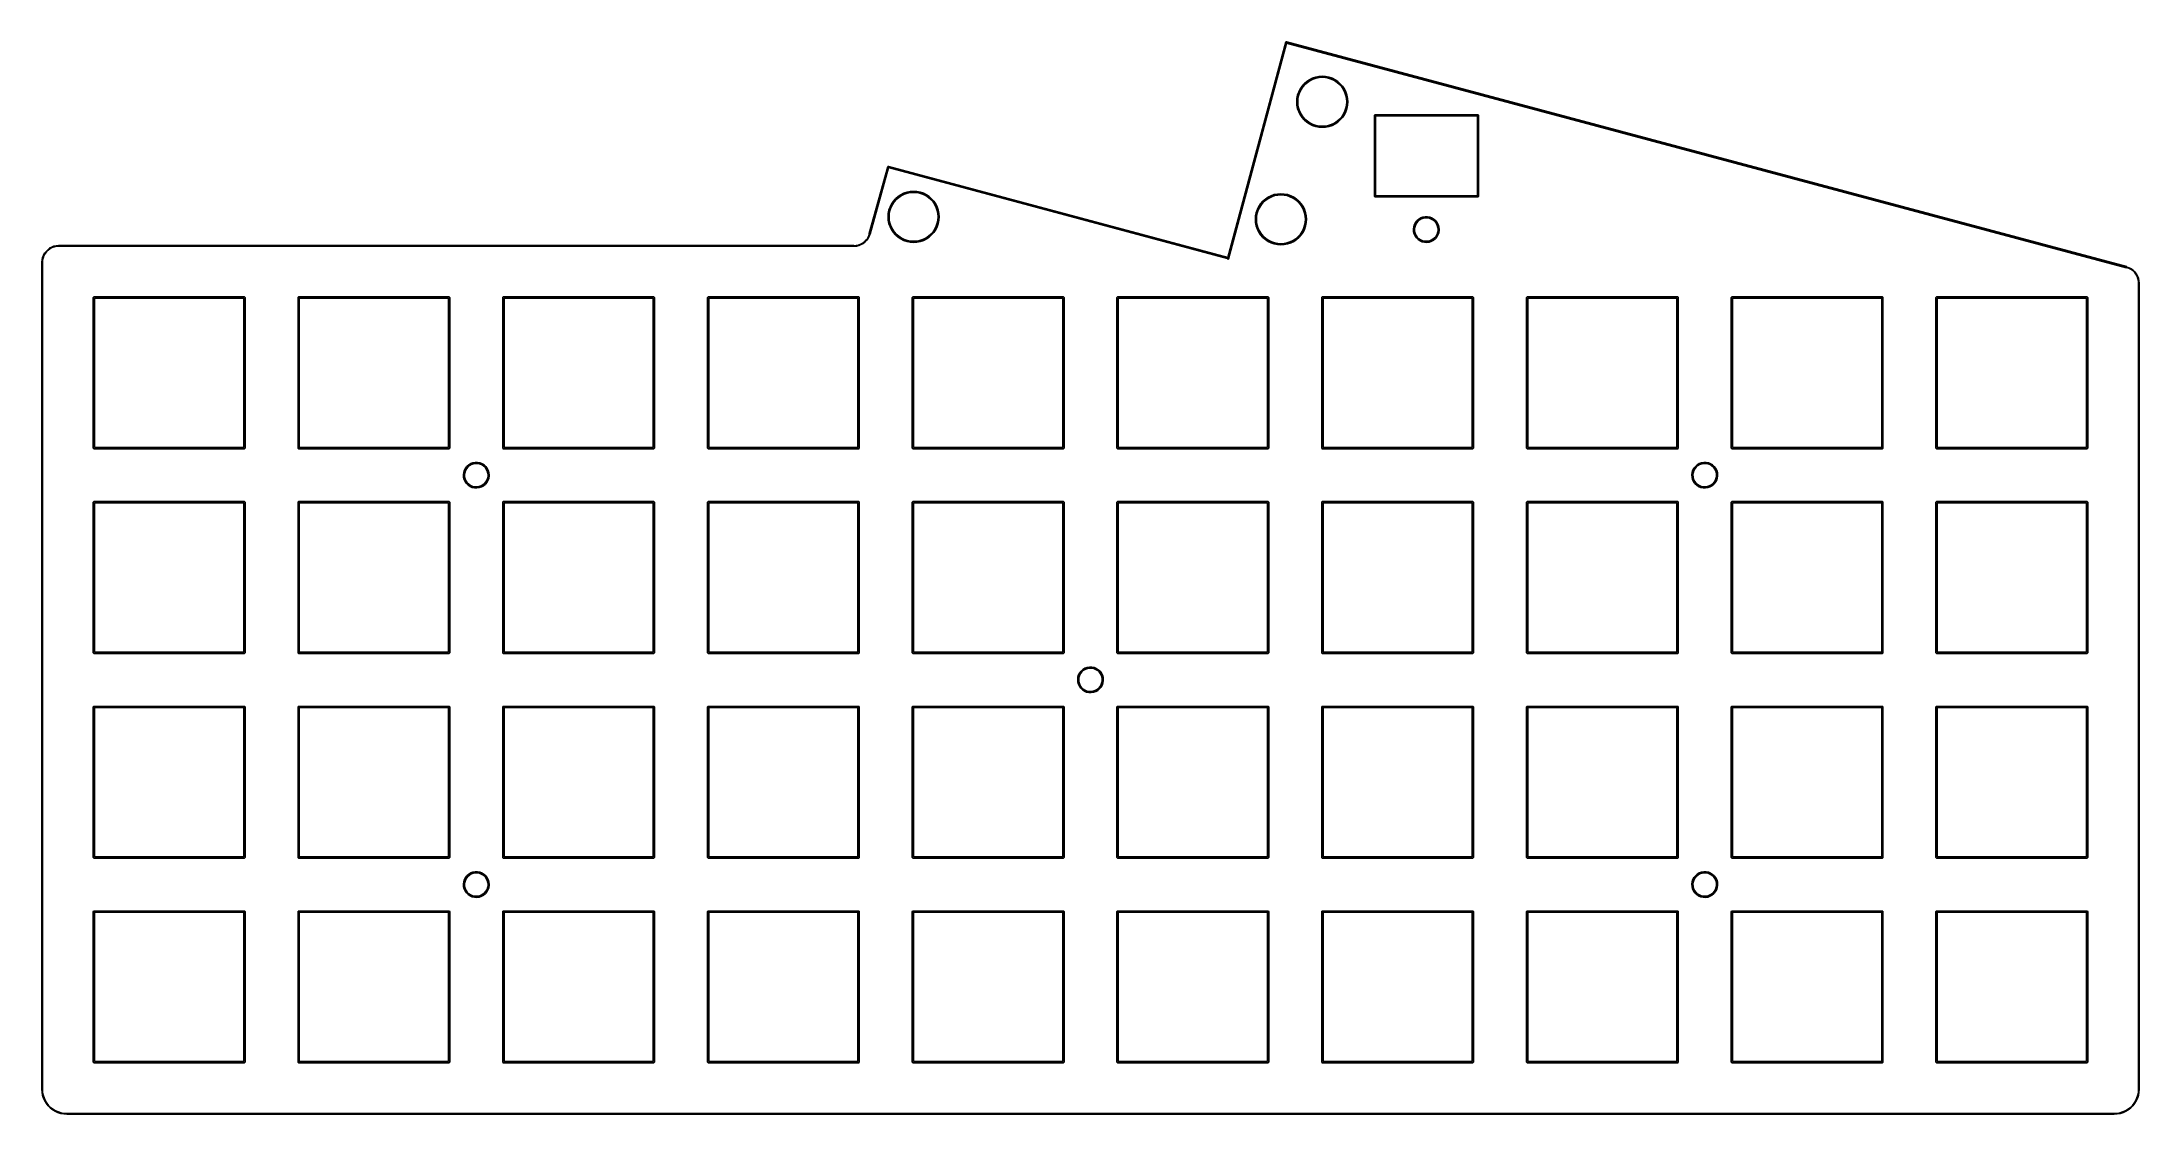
# Model space of a CAD drawing. Extents: x 50 to 245, y -143 to -43.
import ezdxf

# ---------------------------------------------------------------- set-up
doc = ezdxf.new("R2010")
doc.units = 0
doc.layers.add('BLACK', color=7, linetype='CONTINUOUS')

msp = doc.modelspace()

# ---------------------------------------------------------------- linework, layer by layer
at = {"layer": 'BLACK', "linetype": 'CONTINUOUS'}
for p, q in [((160.032, -63.4159), (165.42, -43.3829)), ((165.504, -43.4571), (160.106, -63.5257)), ((165.42, -43.3829), (165.432, -43.3678)), ((165.432, -43.3678), (165.443, -43.3526)), ((165.443, -43.3526), (165.462, -43.3501)), ((165.443, -43.3526), (165.443, -43.3526)), ((165.443, -43.3526), (165.443, -43.3526)), ((165.462, -43.3501), (165.481, -43.3476)), ((165.481, -43.3476), (243.663, -64.2631)), ((243.637, -64.3597), (165.504, -43.4571)), ((167.634, -46.8644), (167.913, -46.727)), ((167.949, -46.8149), (167.682, -46.9467)), ((167.913, -46.727), (168.207, -46.6272)), ((168.231, -46.7191), (167.949, -46.8149)), ((168.207, -46.6272), (168.511, -46.5666)), ((168.524, -46.6609), (168.231, -46.7191)), ((168.511, -46.5666), (168.821, -46.5463)), ((168.821, -46.6414), (168.524, -46.6609)), ((168.821, -46.5463), (169.131, -46.5666)), ((169.119, -46.6609), (168.821, -46.6414)), ((169.411, -46.7191), (169.119, -46.6609)), ((169.131, -46.5666), (169.436, -46.6272)), ((169.693, -46.8149), (169.411, -46.7191)), ((169.436, -46.6272), (169.73, -46.727)), ((169.961, -46.9467), (169.693, -46.8149)), ((169.73, -46.727), (170.008, -46.8644)), ((166.447, -48.9204), (166.467, -48.6105)), ((166.467, -48.6105), (166.528, -48.3059)), ((166.528, -48.3059), (166.628, -48.0119)), ((166.562, -48.6229), (166.542, -48.9204)), ((166.62, -48.3306), (166.562, -48.6229)), ((166.716, -48.0483), (166.62, -48.3306)), ((166.628, -48.0119), (166.765, -47.7333)), ((166.847, -47.7809), (166.716, -48.0483)), ((166.765, -47.7333), (166.938, -47.4751)), ((167.013, -47.533), (166.847, -47.7809)), ((166.938, -47.4751), (167.142, -47.2417)), ((167.21, -47.3089), (167.013, -47.533)), ((167.142, -47.2417), (167.376, -47.0369)), ((167.434, -47.1124), (167.21, -47.3089)), ((167.376, -47.0369), (167.634, -46.8644)), ((167.682, -46.9467), (167.434, -47.1124)), ((170.208, -47.1124), (169.961, -46.9467)), ((170.008, -46.8644), (170.266, -47.0369)), ((170.433, -47.3089), (170.208, -47.1124)), ((170.266, -47.0369), (170.5, -47.2417)), ((170.629, -47.533), (170.433, -47.3089)), ((170.5, -47.2417), (170.705, -47.4751)), ((170.795, -47.7809), (170.629, -47.533)), ((170.705, -47.4751), (170.877, -47.7333)), ((170.927, -48.0483), (170.795, -47.7809)), ((170.877, -47.7333), (171.014, -48.0119)), ((171.022, -48.3306), (170.927, -48.0483)), ((171.014, -48.0119), (171.114, -48.3059)), ((171.081, -48.6229), (171.022, -48.3306)), ((171.1, -48.9204), (171.081, -48.6229)), ((171.114, -48.3059), (171.175, -48.6105)), ((171.175, -48.6105), (171.195, -48.9204)), ((166.467, -49.2303), (166.447, -48.9204)), ((166.528, -49.5349), (166.467, -49.2303)), ((166.628, -49.8289), (166.528, -49.5349)), ((166.542, -48.9204), (166.562, -49.2179)), ((166.562, -49.2179), (166.62, -49.5102)), ((166.62, -49.5102), (166.716, -49.7925)), ((166.765, -50.1075), (166.628, -49.8289)), ((166.716, -49.7925), (166.847, -50.0599)), ((166.938, -50.3657), (166.765, -50.1075)), ((166.847, -50.0599), (167.013, -50.3078)), ((167.142, -50.5991), (166.938, -50.3657)), ((167.013, -50.3078), (167.21, -50.5319)), ((167.376, -50.8039), (167.142, -50.5991)), ((167.21, -50.5319), (167.434, -50.7284)), ((167.434, -50.7284), (167.682, -50.8941)), ((169.961, -50.8941), (170.208, -50.7284)), ((170.208, -50.7284), (170.433, -50.5319)), ((170.5, -50.5991), (170.266, -50.8039)), ((170.433, -50.5319), (170.629, -50.3078)), ((170.705, -50.3657), (170.5, -50.5991)), ((170.629, -50.3078), (170.795, -50.0599)), ((170.877, -50.1075), (170.705, -50.3657)), ((170.795, -50.0599), (170.927, -49.7925)), ((171.014, -49.8289), (170.877, -50.1075)), ((170.927, -49.7925), (171.022, -49.5102)), ((171.114, -49.5349), (171.014, -49.8289)), ((171.022, -49.5102), (171.081, -49.2179)), ((171.081, -49.2179), (171.1, -48.9204)), ((171.175, -49.2303), (171.114, -49.5349)), ((171.195, -48.9204), (171.175, -49.2303)), ((173.686, -50.1777), (173.701, -50.1423)), ((173.686, -57.7215), (173.686, -50.1777)), ((173.701, -50.1423), (173.736, -50.1277)), ((173.736, -50.1277), (183.299, -50.1277)), ((173.786, -50.2277), (173.786, -57.6715)), ((183.249, -50.2277), (173.786, -50.2277)), ((183.249, -57.6715), (183.249, -50.2277)), ((183.299, -50.1277), (183.334, -50.1423)), ((183.334, -50.1423), (183.349, -50.1777)), ((183.349, -50.1777), (183.349, -57.7215)), ((167.634, -50.9764), (167.376, -50.8039)), ((167.913, -51.1138), (167.634, -50.9764)), ((167.682, -50.8941), (167.949, -51.0259)), ((168.207, -51.2136), (167.913, -51.1138)), ((167.949, -51.0259), (168.231, -51.1217)), ((168.511, -51.2742), (168.207, -51.2136)), ((168.231, -51.1217), (168.524, -51.1799)), ((168.821, -51.2945), (168.511, -51.2742)), ((168.524, -51.1799), (168.821, -51.1994)), ((168.821, -51.1994), (169.119, -51.1799)), ((169.131, -51.2742), (168.821, -51.2945)), ((169.119, -51.1799), (169.411, -51.1217)), ((169.436, -51.2136), (169.131, -51.2742)), ((169.411, -51.1217), (169.693, -51.0259)), ((169.73, -51.1138), (169.436, -51.2136)), ((169.693, -51.0259), (169.961, -50.8941)), ((170.008, -50.9764), (169.73, -51.1138)), ((170.266, -50.8039), (170.008, -50.9764)), ((126.671, -61.1887), (128.387, -54.965)), ((128.47, -55.0395), (126.767, -61.2153)), ((128.387, -54.965), (128.399, -54.9501)), ((128.399, -54.9501), (128.41, -54.935)), ((128.41, -54.9348), (128.429, -54.9325)), ((128.41, -54.935), (128.41, -54.9348)), ((128.41, -54.935), (128.41, -54.935)), ((128.429, -54.9325), (128.448, -54.93)), ((128.448, -54.93), (160.032, -63.4159)), ((160.012, -63.5139), (128.47, -55.0395)), ((128.604, -58.718), (128.741, -58.4395)), ((128.824, -58.487), (128.692, -58.7544)), ((128.741, -58.4395), (128.914, -58.1812)), ((128.989, -58.2391), (128.824, -58.487)), ((128.914, -58.1812), (129.119, -57.9478)), ((129.186, -58.015), (128.989, -58.2391)), ((129.119, -57.9478), (129.352, -57.743)), ((129.41, -57.8185), (129.186, -58.015)), ((129.352, -57.743), (129.61, -57.5705)), ((129.658, -57.6528), (129.41, -57.8185)), ((129.61, -57.5705), (129.889, -57.4331)), ((129.925, -57.521), (129.658, -57.6528)), ((129.889, -57.4331), (130.183, -57.3333)), ((130.207, -57.4252), (129.925, -57.521)), ((130.183, -57.3333), (130.487, -57.2727)), ((130.5, -57.367), (130.207, -57.4252)), ((130.487, -57.2727), (130.797, -57.2524)), ((130.797, -57.3475), (130.5, -57.367)), ((130.797, -57.2524), (131.107, -57.2727)), ((131.095, -57.367), (130.797, -57.3475)), ((131.387, -57.4252), (131.095, -57.367)), ((131.107, -57.2727), (131.412, -57.3333)), ((131.669, -57.521), (131.387, -57.4252)), ((131.412, -57.3333), (131.706, -57.4331)), ((131.937, -57.6528), (131.669, -57.521)), ((131.706, -57.4331), (131.984, -57.5705)), ((132.185, -57.8185), (131.937, -57.6528)), ((131.984, -57.5705), (132.243, -57.743)), ((132.409, -58.015), (132.185, -57.8185)), ((132.243, -57.743), (132.476, -57.9478)), ((132.605, -58.2391), (132.409, -58.015)), ((132.476, -57.9478), (132.681, -58.1812)), ((132.771, -58.487), (132.605, -58.2391)), ((132.681, -58.1812), (132.853, -58.4395)), ((132.903, -58.7544), (132.771, -58.487)), ((132.853, -58.4395), (132.991, -58.718)), ((162.917, -58.668), (163.089, -58.4098)), ((163.165, -58.4677), (162.999, -58.7156)), ((163.089, -58.4098), (163.294, -58.1764)), ((163.362, -58.2436), (163.165, -58.4677)), ((163.294, -58.1764), (163.528, -57.9716)), ((163.586, -58.0471), (163.362, -58.2436)), ((163.528, -57.9716), (163.786, -57.7991)), ((163.834, -57.8814), (163.586, -58.0471)), ((163.786, -57.7991), (164.064, -57.6617)), ((164.101, -57.7496), (163.834, -57.8814)), ((164.064, -57.6617), (164.359, -57.5619)), ((164.383, -57.6538), (164.101, -57.7496)), ((164.359, -57.5619), (164.663, -57.5013)), ((164.676, -57.5956), (164.383, -57.6538)), ((164.663, -57.5013), (164.973, -57.481)), ((164.973, -57.5761), (164.676, -57.5956)), ((164.973, -57.481), (165.283, -57.5013)), ((165.27, -57.5956), (164.973, -57.5761)), ((165.563, -57.6538), (165.27, -57.5956)), ((165.283, -57.5013), (165.587, -57.5619)), ((165.845, -57.7496), (165.563, -57.6538)), ((165.587, -57.5619), (165.882, -57.6617)), ((166.112, -57.8814), (165.845, -57.7496)), ((165.882, -57.6617), (166.16, -57.7991)), ((166.36, -58.0471), (166.112, -57.8814)), ((166.16, -57.7991), (166.418, -57.9716)), ((166.584, -58.2436), (166.36, -58.0471)), ((166.418, -57.9716), (166.652, -58.1764)), ((166.781, -58.4677), (166.584, -58.2436)), ((166.652, -58.1764), (166.856, -58.4098)), ((166.947, -58.7156), (166.781, -58.4677)), ((166.856, -58.4098), (167.029, -58.668)), ((173.701, -57.7569), (173.686, -57.7215)), ((173.736, -57.7715), (173.701, -57.7569)), ((183.299, -57.7715), (173.736, -57.7715)), ((173.786, -57.6715), (183.249, -57.6715)), ((183.334, -57.7569), (183.299, -57.7715)), ((183.349, -57.7215), (183.334, -57.7569)), ((128.423, -59.6265), (128.444, -59.3166)), ((128.444, -59.9364), (128.423, -59.6265)), ((128.444, -59.3166), (128.504, -59.012)), ((128.504, -60.241), (128.444, -59.9364)), ((128.504, -59.012), (128.604, -58.718)), ((128.604, -60.535), (128.504, -60.241)), ((128.538, -59.329), (128.518, -59.6265)), ((128.518, -59.6265), (128.538, -59.924)), ((128.596, -59.0367), (128.538, -59.329)), ((128.538, -59.924), (128.596, -60.2163)), ((128.692, -58.7544), (128.596, -59.0367)), ((128.596, -60.2163), (128.692, -60.4986)), ((132.999, -59.0367), (132.903, -58.7544)), ((132.903, -60.4986), (132.999, -60.2163)), ((132.991, -58.718), (133.091, -59.012)), ((133.091, -60.241), (132.991, -60.535)), ((133.057, -59.329), (132.999, -59.0367)), ((132.999, -60.2163), (133.057, -59.924)), ((133.076, -59.6265), (133.057, -59.329)), ((133.057, -59.924), (133.076, -59.6265)), ((133.091, -59.012), (133.151, -59.3166)), ((133.151, -59.9364), (133.091, -60.241)), ((133.151, -59.3166), (133.171, -59.6265)), ((133.171, -59.6265), (133.151, -59.9364)), ((162.599, -59.8551), (162.619, -59.5452)), ((162.619, -60.165), (162.599, -59.8551)), ((162.619, -59.5452), (162.68, -59.2406)), ((162.68, -60.4696), (162.619, -60.165)), ((162.68, -59.2406), (162.78, -58.9466)), ((162.78, -60.7636), (162.68, -60.4696)), ((162.714, -59.5576), (162.694, -59.8551)), ((162.694, -59.8551), (162.714, -60.1526)), ((162.772, -59.2653), (162.714, -59.5576)), ((162.714, -60.1526), (162.772, -60.4449)), ((162.867, -58.983), (162.772, -59.2653)), ((162.772, -60.4449), (162.867, -60.7272)), ((162.78, -58.9466), (162.917, -58.668)), ((162.999, -58.7156), (162.867, -58.983)), ((167.079, -58.983), (166.947, -58.7156)), ((167.029, -58.668), (167.166, -58.9466)), ((167.174, -59.2653), (167.079, -58.983)), ((167.079, -60.7272), (167.174, -60.4449)), ((167.166, -58.9466), (167.266, -59.2406)), ((167.266, -60.4696), (167.166, -60.7636)), ((167.232, -59.5576), (167.174, -59.2653)), ((167.174, -60.4449), (167.232, -60.1526)), ((167.252, -59.8551), (167.232, -59.5576)), ((167.232, -60.1526), (167.252, -59.8551)), ((167.266, -59.2406), (167.327, -59.5452)), ((167.327, -60.165), (167.266, -60.4696)), ((167.327, -59.5452), (167.347, -59.8551)), ((167.347, -59.8551), (167.327, -60.165)), ((177.332, -60.5596), (177.396, -60.3511)), ((177.396, -60.3511), (177.498, -60.1578)), ((177.484, -60.3875), (177.425, -60.5794)), ((177.578, -60.2098), (177.484, -60.3875)), ((177.498, -60.1578), (177.633, -59.9864)), ((177.702, -60.052), (177.578, -60.2098)), ((177.633, -59.9864), (177.797, -59.8424)), ((177.853, -59.9196), (177.702, -60.052)), ((177.797, -59.8424), (177.985, -59.7308)), ((178.026, -59.8168), (177.853, -59.9196)), ((177.985, -59.7308), (178.19, -59.6552)), ((178.214, -59.7473), (178.026, -59.8168)), ((178.19, -59.6552), (178.405, -59.6183)), ((178.412, -59.7133), (178.214, -59.7473)), ((178.405, -59.6183), (178.623, -59.6211)), ((178.613, -59.7159), (178.412, -59.7133)), ((178.81, -59.7551), (178.613, -59.7159)), ((178.623, -59.6211), (178.837, -59.6637)), ((178.997, -59.8296), (178.81, -59.7551)), ((178.837, -59.6637), (179.04, -59.7446)), ((179.167, -59.9367), (178.997, -59.8296)), ((179.04, -59.7446), (179.225, -59.8611)), ((179.314, -60.0731), (179.167, -59.9367)), ((179.225, -59.8611), (179.385, -60.0093)), ((179.434, -60.2341), (179.314, -60.0731)), ((179.385, -60.0093), (179.516, -60.1843)), ((179.523, -60.4142), (179.434, -60.2341)), ((179.516, -60.1843), (179.612, -60.3801)), ((179.578, -60.6076), (179.523, -60.4142)), ((179.612, -60.3801), (179.672, -60.5902)), ((50.601, -62.4466), (50.8081, -62.3693)), ((50.8211, -62.4136), (50.6202, -62.4886)), ((50.8081, -62.3693), (51.0241, -62.3224)), ((51.0306, -62.3681), (50.8211, -62.4136)), ((51.0241, -62.3224), (51.2445, -62.3066)), ((51.2366, -62.3533), (51.0306, -62.3681)), ((51.2445, -62.3566), (51.2366, -62.3533)), ((51.2445, -62.3066), (125.235, -62.3066)), ((125.235, -62.3566), (51.2445, -62.3566)), ((125.235, -62.3066), (125.241, -62.3091)), ((125.241, -62.3541), (125.235, -62.3566)), ((125.241, -62.3091), (125.247, -62.3066)), ((125.247, -62.3566), (125.241, -62.3541)), ((125.247, -62.3066), (125.255, -62.31)), ((125.471, -62.3403), (125.247, -62.3566)), ((125.247, -62.3566), (125.247, -62.3566)), ((125.255, -62.31), (125.465, -62.2948)), ((125.465, -62.2948), (125.678, -62.2475)), ((125.691, -62.2916), (125.471, -62.3403)), ((125.678, -62.2475), (125.882, -62.1698)), ((125.901, -62.2115), (125.691, -62.2916)), ((125.882, -62.1698), (126.073, -62.0634)), ((126.098, -62.1018), (125.901, -62.2115)), ((126.073, -62.0634), (126.246, -61.9304)), ((126.277, -61.9648), (126.098, -62.1018)), ((126.246, -61.9304), (126.398, -61.7737)), ((126.433, -61.8033), (126.277, -61.9648)), ((126.398, -61.7737), (126.526, -61.5967)), ((126.565, -61.6208), (126.433, -61.8033)), ((126.526, -61.5967), (126.627, -61.4029)), ((126.669, -61.4211), (126.565, -61.6208)), ((126.627, -61.4029), (126.685, -61.2345)), ((126.729, -61.2473), (126.669, -61.4211)), ((126.675, -61.2267), (126.671, -61.1887)), ((126.685, -61.2345), (126.675, -61.2267)), ((126.744, -61.2455), (126.729, -61.2473)), ((126.767, -61.2153), (126.744, -61.2455)), ((128.741, -60.8135), (128.604, -60.535)), ((128.692, -60.4986), (128.824, -60.766)), ((128.914, -61.0718), (128.741, -60.8135)), ((128.824, -60.766), (128.989, -61.0139)), ((129.119, -61.3052), (128.914, -61.0718)), ((128.989, -61.0139), (129.186, -61.238)), ((129.352, -61.51), (129.119, -61.3052)), ((129.186, -61.238), (129.41, -61.4345)), ((129.61, -61.6825), (129.352, -61.51)), ((129.41, -61.4345), (129.658, -61.6002)), ((129.889, -61.8199), (129.61, -61.6825)), ((129.658, -61.6002), (129.925, -61.732)), ((130.183, -61.9197), (129.889, -61.8199)), ((129.925, -61.732), (130.207, -61.8278)), ((130.487, -61.9803), (130.183, -61.9197)), ((130.207, -61.8278), (130.5, -61.886)), ((130.797, -62.0006), (130.487, -61.9803)), ((130.5, -61.886), (130.797, -61.9055)), ((130.797, -61.9055), (131.095, -61.886)), ((131.107, -61.9803), (130.797, -62.0006)), ((131.095, -61.886), (131.387, -61.8278)), ((131.412, -61.9197), (131.107, -61.9803)), ((131.387, -61.8278), (131.669, -61.732)), ((131.706, -61.8199), (131.412, -61.9197)), ((131.669, -61.732), (131.937, -61.6002)), ((131.984, -61.6825), (131.706, -61.8199)), ((131.937, -61.6002), (132.185, -61.4345)), ((132.243, -61.51), (131.984, -61.6825)), ((132.185, -61.4345), (132.409, -61.238)), ((132.476, -61.3052), (132.243, -61.51)), ((132.409, -61.238), (132.605, -61.0139)), ((132.681, -61.0718), (132.476, -61.3052)), ((132.605, -61.0139), (132.771, -60.766)), ((132.853, -60.8135), (132.681, -61.0718)), ((132.771, -60.766), (132.903, -60.4986)), ((132.991, -60.535), (132.853, -60.8135)), ((162.917, -61.0421), (162.78, -60.7636)), ((162.867, -60.7272), (162.999, -60.9946)), ((163.089, -61.3004), (162.917, -61.0421)), ((162.999, -60.9946), (163.165, -61.2425)), ((163.294, -61.5338), (163.089, -61.3004)), ((163.165, -61.2425), (163.362, -61.4666)), ((163.528, -61.7386), (163.294, -61.5338)), ((163.362, -61.4666), (163.586, -61.6631)), ((163.786, -61.9111), (163.528, -61.7386)), ((163.586, -61.6631), (163.834, -61.8288)), ((164.064, -62.0485), (163.786, -61.9111)), ((163.834, -61.8288), (164.101, -61.9606)), ((164.359, -62.1483), (164.064, -62.0485)), ((164.101, -61.9606), (164.383, -62.0564)), ((164.663, -62.2089), (164.359, -62.1483)), ((164.383, -62.0564), (164.676, -62.1146)), ((164.973, -62.2292), (164.663, -62.2089)), ((164.676, -62.1146), (164.973, -62.1341)), ((164.973, -62.1341), (165.27, -62.1146)), ((165.283, -62.2089), (164.973, -62.2292)), ((165.27, -62.1146), (165.563, -62.0564)), ((165.587, -62.1483), (165.283, -62.2089)), ((165.563, -62.0564), (165.845, -61.9606)), ((165.882, -62.0485), (165.587, -62.1483)), ((165.845, -61.9606), (166.112, -61.8288)), ((166.16, -61.9111), (165.882, -62.0485)), ((166.112, -61.8288), (166.36, -61.6631)), ((166.418, -61.7386), (166.16, -61.9111)), ((166.36, -61.6631), (166.584, -61.4666)), ((166.652, -61.5338), (166.418, -61.7386)), ((166.584, -61.4666), (166.781, -61.2425)), ((166.856, -61.3004), (166.652, -61.5338)), ((166.781, -61.2425), (166.947, -60.9946)), ((167.029, -61.0421), (166.856, -61.3004)), ((166.947, -60.9946), (167.079, -60.7272)), ((167.166, -60.7636), (167.029, -61.0421)), ((177.306, -60.7764), (177.332, -60.5596)), ((177.306, -60.7789), (177.306, -60.7764)), ((177.32, -60.9942), (177.306, -60.7789)), ((177.374, -61.2058), (177.32, -60.9942)), ((177.465, -61.4041), (177.374, -61.2058)), ((177.425, -60.5794), (177.401, -60.7789)), ((177.401, -60.7789), (177.414, -60.9793)), ((177.414, -60.9793), (177.464, -61.174)), ((177.464, -61.174), (177.548, -61.3564)), ((177.591, -61.5824), (177.465, -61.4041)), ((177.548, -61.3564), (177.664, -61.5205)), ((177.748, -61.7347), (177.591, -61.5824)), ((177.664, -61.5205), (177.808, -61.6607)), ((177.929, -61.856), (177.748, -61.7347)), ((177.808, -61.6607), (177.975, -61.7723)), ((178.13, -61.9422), (177.929, -61.856)), ((177.975, -61.7723), (178.159, -61.8516)), ((178.343, -61.9904), (178.13, -61.9422)), ((178.159, -61.8516), (178.355, -61.8959)), ((178.561, -61.999), (178.343, -61.9904)), ((178.355, -61.8959), (178.556, -61.9038)), ((178.556, -61.9038), (178.755, -61.875)), ((178.777, -61.9676), (178.561, -61.999)), ((178.755, -61.875), (178.945, -61.8104)), ((178.984, -61.8975), (178.777, -61.9676)), ((178.945, -61.8104), (179.12, -61.7122)), ((179.174, -61.7908), (178.984, -61.8975)), ((179.12, -61.7122), (179.275, -61.5838)), ((179.342, -61.6512), (179.174, -61.7908)), ((179.275, -61.5838), (179.403, -61.4293)), ((179.482, -61.4833), (179.342, -61.6512)), ((179.403, -61.4293), (179.501, -61.2541)), ((179.588, -61.2928), (179.482, -61.4833)), ((179.501, -61.2541), (179.566, -61.0638)), ((179.566, -61.0638), (179.595, -60.865)), ((179.596, -60.8076), (179.578, -60.6076)), ((179.659, -61.0861), (179.588, -61.2928)), ((179.595, -60.865), (179.596, -60.8076)), ((179.69, -60.87), (179.659, -61.0861)), ((179.672, -60.5902), (179.691, -60.8076)), ((179.691, -60.8076), (179.69, -60.87)), ((49.6955, -63.8556), (49.7113, -63.6352)), ((49.6955, -140.818), (49.6955, -63.8556)), ((49.7113, -63.6352), (49.7582, -63.4192)), ((49.757, -63.6417), (49.7422, -63.8477)), ((49.7422, -63.8477), (49.7455, -63.8556)), ((49.7455, -63.8556), (49.7455, -140.818)), ((49.8025, -63.4322), (49.757, -63.6417)), ((49.7582, -63.4192), (49.8355, -63.2121)), ((49.8775, -63.2313), (49.8025, -63.4322)), ((49.8355, -63.2121), (49.9414, -63.0181)), ((49.9802, -63.0431), (49.8775, -63.2313)), ((49.9414, -63.0181), (50.0738, -62.8412)), ((50.1087, -62.8715), (49.9802, -63.0431)), ((50.0738, -62.8412), (50.2301, -62.6849)), ((50.2604, -62.7198), (50.1087, -62.8715)), ((50.2301, -62.6849), (50.407, -62.5525)), ((50.432, -62.5913), (50.2604, -62.7198)), ((50.407, -62.5525), (50.601, -62.4466)), ((50.6202, -62.4886), (50.432, -62.5913)), ((160.015, -63.5377), (160.012, -63.5139)), ((160.045, -63.561), (160.015, -63.5377)), ((160.083, -63.556), (160.045, -63.561)), ((160.106, -63.5257), (160.083, -63.556)), ((243.675, -64.3547), (243.637, -64.3597)), ((243.663, -64.2631), (243.693, -64.2864)), ((243.683, -64.3446), (243.675, -64.3547)), ((243.854, -64.4027), (243.683, -64.3446)), ((243.693, -64.2864), (243.695, -64.3004)), ((243.695, -64.3004), (243.872, -64.3604)), ((243.872, -64.3604), (244.075, -64.4644)), ((244.051, -64.5036), (243.854, -64.4027)), ((244.231, -64.6324), (244.051, -64.5036)), ((244.075, -64.4644), (244.26, -64.597)), ((244.39, -64.7861), (244.231, -64.6324)), ((244.26, -64.597), (244.424, -64.7554)), ((244.525, -64.9615), (244.39, -64.7861)), ((244.424, -64.7554), (244.563, -64.9362)), ((244.632, -65.1547), (244.525, -64.9615)), ((244.563, -64.9362), (244.674, -65.1354)), ((244.71, -65.3617), (244.632, -65.1547)), ((244.674, -65.1354), (244.754, -65.3487)), ((244.757, -65.5778), (244.71, -65.3617)), ((244.754, -65.3487), (244.802, -65.5714)), ((244.771, -65.7903), (244.757, -65.5778)), ((244.767, -65.7985), (244.771, -65.7903)), ((244.768, -65.7986), (244.767, -65.7985)), ((244.767, -65.7987), (244.768, -65.7986)), ((244.767, -140.818), (244.767, -65.7987)), ((244.802, -65.5714), (244.817, -65.7986)), ((244.817, -65.7986), (244.817, -65.7987)), ((244.817, -65.7987), (244.817, -140.818)), ((54.4715, -67.1426), (54.4891, -67.1002)), ((54.4715, -81.1426), (54.4715, -67.1426)), ((54.4891, -67.1002), (54.5315, -67.0826)), ((54.5315, -67.0826), (68.5315, -67.0826)), ((54.5915, -67.2026), (54.5915, -81.0826)), ((68.4715, -67.2026), (54.5915, -67.2026)), ((68.4715, -81.0826), (68.4715, -67.2026)), ((68.5315, -67.0826), (68.5739, -67.1002)), ((68.5739, -67.1002), (68.5915, -67.1426)), ((68.5915, -67.1426), (68.5915, -81.1426)), ((73.5215, -67.1426), (73.5391, -67.1002)), ((73.5215, -81.1426), (73.5215, -67.1426)), ((73.5391, -67.1002), (73.5815, -67.0826)), ((73.5815, -67.0826), (87.5815, -67.0826)), ((73.6415, -67.2026), (73.6415, -81.0826)), ((87.5215, -67.2026), (73.6415, -67.2026)), ((87.5215, -81.0826), (87.5215, -67.2026)), ((87.5815, -67.0826), (87.6239, -67.1002)), ((87.6239, -67.1002), (87.6415, -67.1426)), ((87.6415, -67.1426), (87.6415, -81.1426)), ((92.5715, -67.1426), (92.5891, -67.1002)), ((92.5715, -81.1426), (92.5715, -67.1426)), ((92.5891, -67.1002), (92.6315, -67.0826)), ((92.6315, -67.0826), (106.631, -67.0826)), ((92.6915, -67.2026), (92.6915, -81.0826)), ((106.572, -67.2026), (92.6915, -67.2026)), ((106.572, -81.0826), (106.572, -67.2026)), ((106.631, -67.0826), (106.674, -67.1002)), ((106.674, -67.1002), (106.691, -67.1426)), ((106.691, -67.1426), (106.691, -81.1426)), ((111.621, -67.1426), (111.639, -67.1002)), ((111.621, -81.1426), (111.621, -67.1426)), ((111.639, -67.1002), (111.681, -67.0826)), ((111.681, -67.0826), (125.681, -67.0826)), ((111.742, -67.2026), (111.742, -81.0826)), ((125.621, -67.2026), (111.742, -67.2026)), ((125.621, -81.0826), (125.621, -67.2026)), ((125.681, -67.0826), (125.724, -67.1002)), ((125.724, -67.1002), (125.741, -67.1426)), ((125.741, -67.1426), (125.741, -81.1426)), ((130.671, -67.1426), (130.689, -67.1002)), ((130.671, -81.1426), (130.671, -67.1426)), ((130.689, -67.1002), (130.731, -67.0826)), ((130.731, -67.0826), (144.731, -67.0826)), ((130.791, -67.2026), (130.791, -81.0826)), ((144.671, -67.2026), (130.791, -67.2026)), ((144.671, -81.0826), (144.671, -67.2026)), ((144.731, -67.0826), (144.774, -67.1002)), ((144.774, -67.1002), (144.791, -67.1426)), ((144.791, -67.1426), (144.791, -81.1426)), ((149.721, -67.1426), (149.739, -67.1002)), ((149.721, -81.1426), (149.721, -67.1426)), ((149.739, -67.1002), (149.781, -67.0826)), ((149.781, -67.0826), (163.781, -67.0826)), ((149.841, -67.2026), (149.841, -81.0826)), ((163.721, -67.2026), (149.841, -67.2026)), ((163.721, -81.0826), (163.721, -67.2026)), ((163.781, -67.0826), (163.824, -67.1002)), ((163.824, -67.1002), (163.841, -67.1426)), ((163.841, -67.1426), (163.841, -81.1426)), ((168.772, -67.1426), (168.789, -67.1002)), ((168.772, -81.1426), (168.772, -67.1426)), ((168.789, -67.1002), (168.832, -67.0826)), ((168.832, -67.0826), (182.832, -67.0826)), ((168.891, -67.2026), (168.891, -81.0826)), ((182.772, -67.2026), (168.891, -67.2026)), ((182.772, -81.0826), (182.772, -67.2026)), ((182.832, -67.0826), (182.874, -67.1002)), ((182.874, -67.1002), (182.891, -67.1426)), ((182.891, -67.1426), (182.891, -81.1426)), ((187.821, -67.1426), (187.839, -67.1002)), ((187.821, -81.1426), (187.821, -67.1426)), ((187.839, -67.1002), (187.881, -67.0826)), ((187.881, -67.0826), (201.881, -67.0826)), ((187.941, -67.2026), (187.941, -81.0826)), ((201.821, -67.2026), (187.941, -67.2026)), ((201.821, -81.0826), (201.821, -67.2026)), ((201.881, -67.0826), (201.924, -67.1002)), ((201.924, -67.1002), (201.941, -67.1426)), ((201.941, -67.1426), (201.941, -81.1426)), ((206.871, -67.1426), (206.889, -67.1002)), ((206.871, -81.1426), (206.871, -67.1426)), ((206.889, -67.1002), (206.931, -67.0826)), ((206.931, -67.0826), (220.931, -67.0826)), ((206.992, -67.2026), (206.992, -81.0826)), ((220.871, -67.2026), (206.992, -67.2026)), ((220.871, -81.0826), (220.871, -67.2026)), ((220.931, -67.0826), (220.974, -67.1002)), ((220.974, -67.1002), (220.992, -67.1426)), ((220.992, -67.1426), (220.992, -81.1426)), ((225.921, -67.1426), (225.939, -67.1002)), ((225.921, -81.1426), (225.921, -67.1426)), ((225.939, -67.1002), (225.981, -67.0826)), ((225.981, -67.0826), (239.981, -67.0826)), ((226.041, -67.2026), (226.041, -81.0826)), ((239.921, -67.2026), (226.041, -67.2026)), ((239.921, -81.0826), (239.921, -67.2026)), ((239.981, -67.0826), (240.024, -67.1002)), ((240.024, -67.1002), (240.041, -67.1426)), ((240.041, -67.1426), (240.041, -81.1426)), ((54.4891, -81.185), (54.4715, -81.1426)), ((54.5315, -81.2026), (54.4891, -81.185)), ((68.5315, -81.2026), (54.5315, -81.2026)), ((54.5915, -81.0826), (68.4715, -81.0826)), ((68.5739, -81.185), (68.5315, -81.2026)), ((68.5915, -81.1426), (68.5739, -81.185)), ((73.5391, -81.185), (73.5215, -81.1426)), ((73.5815, -81.2026), (73.5391, -81.185)), ((87.5815, -81.2026), (73.5815, -81.2026)), ((73.6415, -81.0826), (87.5215, -81.0826)), ((87.6239, -81.185), (87.5815, -81.2026)), ((87.6415, -81.1426), (87.6239, -81.185)), ((92.5891, -81.185), (92.5715, -81.1426)), ((92.6315, -81.2026), (92.5891, -81.185)), ((106.631, -81.2026), (92.6315, -81.2026)), ((92.6915, -81.0826), (106.572, -81.0826)), ((106.674, -81.185), (106.631, -81.2026)), ((106.691, -81.1426), (106.674, -81.185)), ((111.639, -81.185), (111.621, -81.1426)), ((111.681, -81.2026), (111.639, -81.185)), ((125.681, -81.2026), (111.681, -81.2026)), ((111.742, -81.0826), (125.621, -81.0826)), ((125.724, -81.185), (125.681, -81.2026)), ((125.741, -81.1426), (125.724, -81.185)), ((130.689, -81.185), (130.671, -81.1426)), ((130.731, -81.2026), (130.689, -81.185)), ((144.731, -81.2026), (130.731, -81.2026)), ((130.791, -81.0826), (144.671, -81.0826)), ((144.774, -81.185), (144.731, -81.2026)), ((144.791, -81.1426), (144.774, -81.185)), ((149.739, -81.185), (149.721, -81.1426)), ((149.781, -81.2026), (149.739, -81.185)), ((163.781, -81.2026), (149.781, -81.2026)), ((149.841, -81.0826), (163.721, -81.0826)), ((163.824, -81.185), (163.781, -81.2026)), ((163.841, -81.1426), (163.824, -81.185)), ((168.789, -81.185), (168.772, -81.1426)), ((168.832, -81.2026), (168.789, -81.185)), ((182.832, -81.2026), (168.832, -81.2026)), ((168.891, -81.0826), (182.772, -81.0826)), ((182.874, -81.185), (182.832, -81.2026)), ((182.891, -81.1426), (182.874, -81.185)), ((187.839, -81.185), (187.821, -81.1426)), ((187.881, -81.2026), (187.839, -81.185)), ((201.881, -81.2026), (187.881, -81.2026)), ((187.941, -81.0826), (201.821, -81.0826)), ((201.924, -81.185), (201.881, -81.2026)), ((201.941, -81.1426), (201.924, -81.185)), ((206.889, -81.185), (206.871, -81.1426)), ((206.931, -81.2026), (206.889, -81.185)), ((220.931, -81.2026), (206.931, -81.2026)), ((206.992, -81.0826), (220.871, -81.0826)), ((220.974, -81.185), (220.931, -81.2026)), ((220.992, -81.1426), (220.974, -81.185)), ((225.939, -81.185), (225.921, -81.1426)), ((225.981, -81.2026), (225.939, -81.185)), ((239.981, -81.2026), (225.981, -81.2026)), ((226.041, -81.0826), (239.921, -81.0826)), ((240.024, -81.185), (239.981, -81.2026)), ((240.041, -81.1426), (240.024, -81.185)), ((88.9139, -83.6364), (88.9396, -83.4196)), ((88.9141, -83.6389), (88.9139, -83.6364)), ((88.9282, -83.8542), (88.9141, -83.6389)), ((88.9819, -84.0658), (88.9282, -83.8542)), ((88.9396, -83.4196), (89.0043, -83.2111)), ((89.0043, -83.2111), (89.106, -83.0178)), ((89.0328, -83.4394), (89.0092, -83.6389)), ((89.0092, -83.6389), (89.0223, -83.8393)), ((89.0223, -83.8393), (89.0718, -84.034)), ((89.0924, -83.2475), (89.0328, -83.4394)), ((89.1859, -83.0698), (89.0924, -83.2475)), ((89.106, -83.0178), (89.2411, -82.8464)), ((89.3103, -82.912), (89.1859, -83.0698)), ((89.2411, -82.8464), (89.4053, -82.7024)), ((89.4613, -82.7796), (89.3103, -82.912)), ((89.4053, -82.7024), (89.5929, -82.5908)), ((89.6339, -82.6768), (89.4613, -82.7796)), ((89.5929, -82.5908), (89.7977, -82.5152)), ((89.8224, -82.6073), (89.6339, -82.6768)), ((89.7977, -82.5152), (90.0129, -82.4783)), ((90.0204, -82.5733), (89.8224, -82.6073)), ((90.0129, -82.4783), (90.2312, -82.4811)), ((90.2212, -82.5759), (90.0204, -82.5733)), ((90.4183, -82.6151), (90.2212, -82.5759)), ((90.2312, -82.4811), (90.4453, -82.5237)), ((90.6048, -82.6896), (90.4183, -82.6151)), ((90.4453, -82.5237), (90.6481, -82.6046)), ((90.7747, -82.7968), (90.6048, -82.6896)), ((90.6481, -82.6046), (90.8328, -82.7211)), ((90.9222, -82.9331), (90.7747, -82.7968)), ((90.8328, -82.7211), (90.9931, -82.8693)), ((91.0424, -83.0941), (90.9222, -82.9331)), ((90.9931, -82.8693), (91.1237, -83.0443)), ((91.1313, -83.2742), (91.0424, -83.0941)), ((91.1237, -83.0443), (91.2203, -83.2401)), ((91.1858, -83.4676), (91.1313, -83.2742)), ((91.1739, -83.9238), (91.2027, -83.725)), ((91.2042, -83.6676), (91.1858, -83.4676)), ((91.2027, -83.725), (91.2042, -83.6676)), ((91.2203, -83.2401), (91.2795, -83.4502)), ((91.2979, -83.73), (91.2665, -83.9461)), ((91.2795, -83.4502), (91.2995, -83.6676)), ((91.2995, -83.6676), (91.2979, -83.73)), ((203.214, -83.6364), (203.24, -83.4196)), ((203.214, -83.6389), (203.214, -83.6364)), ((203.228, -83.8542), (203.214, -83.6389)), ((203.282, -84.0658), (203.228, -83.8542)), ((203.24, -83.4196), (203.304, -83.2111)), ((203.304, -83.2111), (203.406, -83.0178)), ((203.333, -83.4394), (203.309, -83.6389)), ((203.309, -83.6389), (203.322, -83.8393)), ((203.322, -83.8393), (203.372, -84.034)), ((203.392, -83.2475), (203.333, -83.4394)), ((203.486, -83.0698), (203.392, -83.2475)), ((203.406, -83.0178), (203.541, -82.8464)), ((203.61, -82.912), (203.486, -83.0698)), ((203.541, -82.8464), (203.705, -82.7024)), ((203.761, -82.7796), (203.61, -82.912)), ((203.705, -82.7024), (203.893, -82.5908)), ((203.934, -82.6768), (203.761, -82.7796)), ((203.893, -82.5908), (204.098, -82.5152)), ((204.122, -82.6073), (203.934, -82.6768)), ((204.098, -82.5152), (204.313, -82.4783)), ((204.32, -82.5733), (204.122, -82.6073)), ((204.313, -82.4783), (204.531, -82.4811)), ((204.521, -82.5759), (204.32, -82.5733)), ((204.718, -82.6151), (204.521, -82.5759)), ((204.531, -82.4811), (204.745, -82.5237)), ((204.905, -82.6896), (204.718, -82.6151)), ((204.745, -82.5237), (204.948, -82.6046)), ((205.075, -82.7968), (204.905, -82.6896)), ((204.948, -82.6046), (205.133, -82.7211)), ((205.222, -82.9331), (205.075, -82.7968)), ((205.133, -82.7211), (205.293, -82.8693)), ((205.342, -83.0941), (205.222, -82.9331)), ((205.293, -82.8693), (205.424, -83.0443)), ((205.431, -83.2742), (205.342, -83.0941)), ((205.424, -83.0443), (205.52, -83.2401)), ((205.486, -83.4676), (205.431, -83.2742)), ((205.474, -83.9238), (205.503, -83.725)), ((205.504, -83.6676), (205.486, -83.4676)), ((205.503, -83.725), (205.504, -83.6676)), ((205.52, -83.2401), (205.58, -83.4502)), ((205.598, -83.73), (205.567, -83.9461)), ((205.58, -83.4502), (205.599, -83.6676)), ((205.599, -83.6676), (205.598, -83.73)), ((89.0733, -84.2641), (88.9819, -84.0658)), ((89.0718, -84.034), (89.1559, -84.2164)), ((89.1993, -84.4424), (89.0733, -84.2641)), ((89.1559, -84.2164), (89.2718, -84.3805)), ((89.3557, -84.5947), (89.1993, -84.4424)), ((89.2718, -84.3805), (89.4157, -84.5207)), ((89.5373, -84.716), (89.3557, -84.5947)), ((89.4157, -84.5207), (89.5827, -84.6323)), ((89.7378, -84.8022), (89.5373, -84.716)), ((89.5827, -84.6323), (89.7673, -84.7116)), ((89.9508, -84.8504), (89.7378, -84.8022)), ((89.7673, -84.7116), (89.9632, -84.7559)), ((90.1689, -84.859), (89.9508, -84.8504)), ((89.9632, -84.7559), (90.1639, -84.7638)), ((90.1639, -84.7638), (90.3627, -84.735)), ((90.385, -84.8276), (90.1689, -84.859)), ((90.3627, -84.735), (90.553, -84.6704)), ((90.5917, -84.7575), (90.385, -84.8276)), ((90.553, -84.6704), (90.7282, -84.5722)), ((90.7822, -84.6508), (90.5917, -84.7575)), ((90.7282, -84.5722), (90.8827, -84.4438)), ((90.9501, -84.5112), (90.7822, -84.6508)), ((90.8827, -84.4438), (91.0111, -84.2893)), ((91.0897, -84.3433), (90.9501, -84.5112)), ((91.0111, -84.2893), (91.1093, -84.1141)), ((91.1964, -84.1528), (91.0897, -84.3433)), ((91.1093, -84.1141), (91.1739, -83.9238)), ((91.2665, -83.9461), (91.1964, -84.1528)), ((203.373, -84.2641), (203.282, -84.0658)), ((203.372, -84.034), (203.456, -84.2164)), ((203.499, -84.4424), (203.373, -84.2641)), ((203.456, -84.2164), (203.572, -84.3805)), ((203.656, -84.5947), (203.499, -84.4424)), ((203.572, -84.3805), (203.716, -84.5207)), ((203.837, -84.716), (203.656, -84.5947)), ((203.716, -84.5207), (203.883, -84.6323)), ((204.038, -84.8022), (203.837, -84.716)), ((203.883, -84.6323), (204.067, -84.7116)), ((204.251, -84.8504), (204.038, -84.8022)), ((204.067, -84.7116), (204.263, -84.7559)), ((204.469, -84.859), (204.251, -84.8504)), ((204.263, -84.7559), (204.464, -84.7638)), ((204.464, -84.7638), (204.663, -84.735)), ((204.685, -84.8276), (204.469, -84.859)), ((204.663, -84.735), (204.853, -84.6704)), ((204.892, -84.7575), (204.685, -84.8276)), ((204.853, -84.6704), (205.028, -84.5722)), ((205.082, -84.6508), (204.892, -84.7575)), ((205.028, -84.5722), (205.183, -84.4438)), ((205.25, -84.5112), (205.082, -84.6508)), ((205.183, -84.4438), (205.311, -84.2893)), ((205.39, -84.3433), (205.25, -84.5112)), ((205.311, -84.2893), (205.409, -84.1141)), ((205.496, -84.1528), (205.39, -84.3433)), ((205.409, -84.1141), (205.474, -83.9238)), ((205.567, -83.9461), (205.496, -84.1528)), ((54.4715, -86.1926), (54.4891, -86.1502)), ((54.4715, -100.193), (54.4715, -86.1926)), ((54.4891, -86.1502), (54.5315, -86.1326)), ((54.5315, -86.1326), (68.5315, -86.1326)), ((54.5915, -86.2526), (54.5915, -100.133)), ((68.4715, -86.2526), (54.5915, -86.2526)), ((68.4715, -100.133), (68.4715, -86.2526)), ((68.5315, -86.1326), (68.5739, -86.1502)), ((68.5739, -86.1502), (68.5915, -86.1926)), ((68.5915, -86.1926), (68.5915, -100.193)), ((73.5215, -86.1926), (73.5391, -86.1502)), ((73.5215, -100.193), (73.5215, -86.1926)), ((73.5391, -86.1502), (73.5815, -86.1326)), ((73.5815, -86.1326), (87.5815, -86.1326)), ((73.6415, -86.2526), (73.6415, -100.133)), ((87.5215, -86.2526), (73.6415, -86.2526)), ((87.5215, -100.133), (87.5215, -86.2526)), ((87.5815, -86.1326), (87.6239, -86.1502)), ((87.6239, -86.1502), (87.6415, -86.1926)), ((87.6415, -86.1926), (87.6415, -100.193)), ((92.5715, -86.1926), (92.5891, -86.1502)), ((92.5715, -100.193), (92.5715, -86.1926)), ((92.5891, -86.1502), (92.6315, -86.1326)), ((92.6315, -86.1326), (106.632, -86.1326)), ((92.6915, -86.2526), (92.6915, -100.133)), ((106.572, -86.2526), (92.6915, -86.2526)), ((106.572, -100.133), (106.572, -86.2526)), ((106.632, -86.1326), (106.674, -86.1502)), ((106.674, -86.1502), (106.692, -86.1926)), ((106.692, -86.1926), (106.692, -100.193)), ((111.621, -86.1926), (111.639, -86.1502)), ((111.621, -100.193), (111.621, -86.1926)), ((111.639, -86.1502), (111.681, -86.1326)), ((111.681, -86.1326), (125.681, -86.1326)), ((111.742, -86.2526), (111.742, -100.133)), ((125.621, -86.2526), (111.742, -86.2526)), ((125.621, -100.133), (125.621, -86.2526)), ((125.681, -86.1326), (125.724, -86.1502)), ((125.724, -86.1502), (125.741, -86.1926)), ((125.741, -86.1926), (125.741, -100.193)), ((130.671, -86.1926), (130.689, -86.1502)), ((130.671, -100.193), (130.671, -86.1926)), ((130.689, -86.1502), (130.731, -86.1326)), ((130.731, -86.1326), (144.731, -86.1326)), ((130.791, -86.2526), (130.791, -100.133)), ((144.671, -86.2526), (130.791, -86.2526)), ((144.671, -100.133), (144.671, -86.2526)), ((144.731, -86.1326), (144.774, -86.1502)), ((144.774, -86.1502), (144.791, -86.1926)), ((144.791, -86.1926), (144.791, -100.193)), ((149.721, -86.1926), (149.739, -86.1502)), ((149.721, -100.193), (149.721, -86.1926)), ((149.739, -86.1502), (149.781, -86.1326)), ((149.781, -86.1326), (163.781, -86.1326)), ((149.841, -86.2526), (149.841, -100.133)), ((163.721, -86.2526), (149.841, -86.2526)), ((163.721, -100.133), (163.721, -86.2526)), ((163.781, -86.1326), (163.824, -86.1502)), ((163.824, -86.1502), (163.841, -86.1926)), ((163.841, -86.1926), (163.841, -100.193)), ((168.772, -86.1926), (168.789, -86.1502)), ((168.772, -100.193), (168.772, -86.1926)), ((168.789, -86.1502), (168.832, -86.1326)), ((168.832, -86.1326), (182.832, -86.1326)), ((168.891, -86.2526), (168.891, -100.133)), ((182.772, -86.2526), (168.891, -86.2526)), ((182.772, -100.133), (182.772, -86.2526)), ((182.832, -86.1326), (182.874, -86.1502)), ((182.874, -86.1502), (182.891, -86.1926)), ((182.891, -86.1926), (182.891, -100.193)), ((187.821, -86.1926), (187.839, -86.1502)), ((187.821, -100.193), (187.821, -86.1926)), ((187.839, -86.1502), (187.881, -86.1326)), ((187.881, -86.1326), (201.881, -86.1326)), ((187.941, -86.2526), (187.941, -100.133)), ((201.821, -86.2526), (187.941, -86.2526)), ((201.821, -100.133), (201.821, -86.2526)), ((201.881, -86.1326), (201.924, -86.1502)), ((201.924, -86.1502), (201.941, -86.1926)), ((201.941, -86.1926), (201.941, -100.193)), ((206.872, -86.1926), (206.889, -86.1502)), ((206.872, -100.193), (206.872, -86.1926)), ((206.889, -86.1502), (206.932, -86.1326)), ((206.932, -86.1326), (220.932, -86.1326)), ((206.992, -86.2526), (206.992, -100.133)), ((220.872, -86.2526), (206.992, -86.2526)), ((220.872, -100.133), (220.872, -86.2526)), ((220.932, -86.1326), (220.974, -86.1502)), ((220.974, -86.1502), (220.992, -86.1926)), ((220.992, -86.1926), (220.992, -100.193)), ((225.921, -86.1926), (225.939, -86.1502)), ((225.921, -100.193), (225.921, -86.1926)), ((225.939, -86.1502), (225.981, -86.1326)), ((225.981, -86.1326), (239.981, -86.1326)), ((226.041, -86.2526), (226.041, -100.133)), ((239.921, -86.2526), (226.041, -86.2526)), ((239.921, -100.133), (239.921, -86.2526)), ((239.981, -86.1326), (240.024, -86.1502)), ((240.024, -86.1502), (240.041, -86.1926)), ((240.041, -86.1926), (240.041, -100.193)), ((54.4891, -100.235), (54.4715, -100.193)), ((54.5315, -100.253), (54.4891, -100.235)), ((68.5315, -100.253), (54.5315, -100.253)), ((54.5915, -100.133), (68.4715, -100.133)), ((68.5739, -100.235), (68.5315, -100.253)), ((68.5915, -100.193), (68.5739, -100.235)), ((73.5391, -100.235), (73.5215, -100.193)), ((73.5815, -100.253), (73.5391, -100.235)), ((87.5815, -100.253), (73.5815, -100.253)), ((73.6415, -100.133), (87.5215, -100.133)), ((87.6239, -100.235), (87.5815, -100.253)), ((87.6415, -100.193), (87.6239, -100.235)), ((92.5891, -100.235), (92.5715, -100.193)), ((92.6315, -100.253), (92.5891, -100.235)), ((106.632, -100.253), (92.6315, -100.253)), ((92.6915, -100.133), (106.572, -100.133)), ((106.674, -100.235), (106.632, -100.253)), ((106.692, -100.193), (106.674, -100.235)), ((111.639, -100.235), (111.621, -100.193)), ((111.681, -100.253), (111.639, -100.235)), ((125.681, -100.253), (111.681, -100.253)), ((111.742, -100.133), (125.621, -100.133)), ((125.724, -100.235), (125.681, -100.253)), ((125.741, -100.193), (125.724, -100.235)), ((130.689, -100.235), (130.671, -100.193)), ((130.731, -100.253), (130.689, -100.235)), ((144.731, -100.253), (130.731, -100.253)), ((130.791, -100.133), (144.671, -100.133)), ((144.774, -100.235), (144.731, -100.253)), ((144.791, -100.193), (144.774, -100.235)), ((149.739, -100.235), (149.721, -100.193)), ((149.781, -100.253), (149.739, -100.235)), ((163.781, -100.253), (149.781, -100.253)), ((149.841, -100.133), (163.721, -100.133)), ((163.824, -100.235), (163.781, -100.253)), ((163.841, -100.193), (163.824, -100.235)), ((168.789, -100.235), (168.772, -100.193)), ((168.832, -100.253), (168.789, -100.235)), ((182.832, -100.253), (168.832, -100.253)), ((168.891, -100.133), (182.772, -100.133)), ((182.874, -100.235), (182.832, -100.253)), ((182.891, -100.193), (182.874, -100.235)), ((187.839, -100.235), (187.821, -100.193)), ((187.881, -100.253), (187.839, -100.235)), ((201.881, -100.253), (187.881, -100.253)), ((187.941, -100.133), (201.821, -100.133)), ((201.924, -100.235), (201.881, -100.253)), ((201.941, -100.193), (201.924, -100.235)), ((206.889, -100.235), (206.872, -100.193)), ((206.932, -100.253), (206.889, -100.235)), ((220.932, -100.253), (206.932, -100.253)), ((206.992, -100.133), (220.872, -100.133)), ((220.974, -100.235), (220.932, -100.253)), ((220.992, -100.193), (220.974, -100.235)), ((225.939, -100.235), (225.921, -100.193)), ((225.981, -100.253), (225.939, -100.235)), ((239.981, -100.253), (225.981, -100.253)), ((226.041, -100.133), (239.921, -100.133)), ((240.024, -100.235), (239.981, -100.253)), ((240.041, -100.193), (240.024, -100.235)), ((146.064, -102.686), (146.09, -102.47)), ((146.064, -102.689), (146.064, -102.686)), ((146.078, -102.904), (146.064, -102.689)), ((146.132, -103.116), (146.078, -102.904)), ((146.09, -102.47), (146.154, -102.261)), ((146.223, -103.314), (146.132, -103.116)), ((146.154, -102.261), (146.256, -102.068)), ((146.183, -102.489), (146.159, -102.689)), ((146.159, -102.689), (146.172, -102.889)), ((146.172, -102.889), (146.222, -103.084)), ((146.242, -102.298), (146.183, -102.489)), ((146.222, -103.084), (146.306, -103.266)), ((146.349, -103.492), (146.223, -103.314)), ((146.336, -102.12), (146.242, -102.298)), ((146.256, -102.068), (146.391, -101.896)), ((146.306, -103.266), (146.422, -103.43)), ((146.46, -101.962), (146.336, -102.12)), ((146.391, -101.896), (146.555, -101.752)), ((146.611, -101.83), (146.46, -101.962)), ((146.555, -101.752), (146.743, -101.641)), ((146.784, -101.727), (146.611, -101.83)), ((146.743, -101.641), (146.948, -101.565)), ((146.972, -101.657), (146.784, -101.727)), ((146.948, -101.565), (147.163, -101.528)), ((147.17, -101.623), (146.972, -101.657)), ((147.163, -101.528), (147.381, -101.531)), ((147.371, -101.626), (147.17, -101.623)), ((147.568, -101.665), (147.371, -101.626)), ((147.381, -101.531), (147.595, -101.574)), ((147.755, -101.74), (147.568, -101.665)), ((147.595, -101.574), (147.798, -101.655)), ((147.925, -101.847), (147.755, -101.74)), ((147.798, -101.655), (147.983, -101.771)), ((148.072, -101.983), (147.925, -101.847)), ((147.983, -101.771), (148.143, -101.919)), ((148.033, -103.494), (148.161, -103.339)), ((148.192, -102.144), (148.072, -101.983)), ((148.24, -103.393), (148.1, -103.561)), ((148.143, -101.919), (148.274, -102.094)), ((148.161, -103.339), (148.259, -103.164)), ((148.281, -102.324), (148.192, -102.144)), ((148.346, -103.203), (148.24, -103.393)), ((148.259, -103.164), (148.324, -102.974)), ((148.274, -102.094), (148.37, -102.29)), ((148.336, -102.518), (148.281, -102.324)), ((148.324, -102.974), (148.353, -102.775)), ((148.354, -102.718), (148.336, -102.518)), ((148.417, -102.996), (148.346, -103.203)), ((148.353, -102.775), (148.354, -102.718)), ((148.37, -102.29), (148.43, -102.5)), ((148.448, -102.78), (148.417, -102.996)), ((148.43, -102.5), (148.45, -102.718)), ((148.45, -102.718), (148.448, -102.78)), ((54.4715, -105.243), (54.4891, -105.2)), ((54.4715, -119.243), (54.4715, -105.243)), ((54.4891, -105.2), (54.5315, -105.183)), ((54.5315, -105.183), (68.5315, -105.183)), ((54.5915, -105.303), (54.5915, -119.183)), ((68.4715, -105.303), (54.5915, -105.303)), ((68.4715, -119.183), (68.4715, -105.303)), ((68.5315, -105.183), (68.5739, -105.2)), ((68.5739, -105.2), (68.5915, -105.243)), ((68.5915, -105.243), (68.5915, -119.243)), ((73.5215, -105.243), (73.5391, -105.2)), ((73.5215, -119.243), (73.5215, -105.243)), ((73.5391, -105.2), (73.5815, -105.183)), ((73.5815, -105.183), (87.5815, -105.183)), ((73.6415, -105.303), (73.6415, -119.183)), ((87.5215, -105.303), (73.6415, -105.303)), ((87.5215, -119.183), (87.5215, -105.303)), ((87.5815, -105.183), (87.6239, -105.2)), ((87.6239, -105.2), (87.6415, -105.243)), ((87.6415, -105.243), (87.6415, -119.243)), ((92.5715, -105.243), (92.5891, -105.2)), ((92.5715, -119.243), (92.5715, -105.243)), ((92.5891, -105.2), (92.6315, -105.183)), ((92.6315, -105.183), (106.631, -105.183)), ((92.6915, -105.303), (92.6915, -119.183)), ((106.572, -105.303), (92.6915, -105.303)), ((106.572, -119.183), (106.572, -105.303)), ((106.631, -105.183), (106.674, -105.2)), ((106.674, -105.2), (106.691, -105.243)), ((106.691, -105.243), (106.691, -119.243)), ((111.621, -105.243), (111.639, -105.2)), ((111.621, -119.243), (111.621, -105.243)), ((111.639, -105.2), (111.681, -105.183)), ((111.681, -105.183), (125.681, -105.183)), ((111.742, -105.303), (111.742, -119.183)), ((125.621, -105.303), (111.742, -105.303)), ((125.621, -119.183), (125.621, -105.303)), ((125.681, -105.183), (125.724, -105.2)), ((125.724, -105.2), (125.741, -105.243)), ((125.741, -105.243), (125.741, -119.243)), ((130.671, -105.243), (130.689, -105.2)), ((130.671, -119.243), (130.671, -105.243)), ((130.689, -105.2), (130.731, -105.183)), ((130.731, -105.183), (144.731, -105.183)), ((130.791, -105.303), (130.791, -119.183)), ((144.671, -105.303), (130.791, -105.303)), ((144.671, -119.183), (144.671, -105.303)), ((144.731, -105.183), (144.774, -105.2)), ((144.774, -105.2), (144.791, -105.243)), ((144.791, -105.243), (144.791, -119.243)), ((146.506, -103.645), (146.349, -103.492)), ((146.422, -103.43), (146.566, -103.571)), ((146.687, -103.766), (146.506, -103.645)), ((146.566, -103.571), (146.733, -103.682)), ((146.888, -103.852), (146.687, -103.766)), ((146.733, -103.682), (146.917, -103.762)), ((147.101, -103.9), (146.888, -103.852)), ((146.917, -103.762), (147.113, -103.806)), ((147.319, -103.909), (147.101, -103.9)), ((147.113, -103.806), (147.314, -103.814)), ((147.314, -103.814), (147.513, -103.785)), ((147.535, -103.878), (147.319, -103.909)), ((147.513, -103.785), (147.703, -103.72)), ((147.742, -103.807), (147.535, -103.878)), ((147.703, -103.72), (147.878, -103.622)), ((147.932, -103.701), (147.742, -103.807)), ((147.878, -103.622), (148.033, -103.494)), ((148.1, -103.561), (147.932, -103.701)), ((149.721, -105.243), (149.739, -105.2)), ((149.721, -119.243), (149.721, -105.243)), ((149.739, -105.2), (149.781, -105.183)), ((149.781, -105.183), (163.781, -105.183)), ((149.841, -105.303), (149.841, -119.183)), ((163.721, -105.303), (149.841, -105.303)), ((163.721, -119.183), (163.721, -105.303)), ((163.781, -105.183), (163.824, -105.2)), ((163.824, -105.2), (163.841, -105.243)), ((163.841, -105.243), (163.841, -119.243)), ((168.772, -105.243), (168.789, -105.2)), ((168.772, -119.243), (168.772, -105.243)), ((168.789, -105.2), (168.832, -105.183)), ((168.832, -105.183), (182.832, -105.183)), ((168.891, -105.303), (168.891, -119.183)), ((182.772, -105.303), (168.891, -105.303)), ((182.772, -119.183), (182.772, -105.303)), ((182.832, -105.183), (182.874, -105.2)), ((182.874, -105.2), (182.891, -105.243)), ((182.891, -105.243), (182.891, -119.243)), ((187.821, -105.243), (187.839, -105.2)), ((187.821, -119.243), (187.821, -105.243)), ((187.839, -105.2), (187.881, -105.183)), ((187.881, -105.183), (201.881, -105.183)), ((187.941, -105.303), (187.941, -119.183)), ((201.821, -105.303), (187.941, -105.303)), ((201.821, -119.183), (201.821, -105.303)), ((201.881, -105.183), (201.924, -105.2)), ((201.924, -105.2), (201.941, -105.243)), ((201.941, -105.243), (201.941, -119.243)), ((206.871, -105.243), (206.889, -105.2)), ((206.871, -119.243), (206.871, -105.243)), ((206.889, -105.2), (206.931, -105.183)), ((206.931, -105.183), (220.931, -105.183)), ((206.992, -105.303), (206.992, -119.183)), ((220.871, -105.303), (206.992, -105.303)), ((220.871, -119.183), (220.871, -105.303)), ((220.931, -105.183), (220.974, -105.2)), ((220.974, -105.2), (220.992, -105.243)), ((220.992, -105.243), (220.992, -119.243)), ((225.921, -105.243), (225.939, -105.2)), ((225.921, -119.243), (225.921, -105.243)), ((225.939, -105.2), (225.981, -105.183)), ((225.981, -105.183), (239.981, -105.183)), ((226.041, -105.303), (226.041, -119.183)), ((239.921, -105.303), (226.041, -105.303)), ((239.921, -119.183), (239.921, -105.303)), ((239.981, -105.183), (240.024, -105.2)), ((240.024, -105.2), (240.041, -105.243)), ((240.041, -105.243), (240.041, -119.243)), ((54.4891, -119.285), (54.4715, -119.243)), ((54.5315, -119.303), (54.4891, -119.285)), ((68.5315, -119.303), (54.5315, -119.303)), ((54.5915, -119.183), (68.4715, -119.183)), ((68.5739, -119.285), (68.5315, -119.303)), ((68.5915, -119.243), (68.5739, -119.285)), ((73.5391, -119.285), (73.5215, -119.243)), ((73.5815, -119.303), (73.5391, -119.285)), ((87.5815, -119.303), (73.5815, -119.303)), ((73.6415, -119.183), (87.5215, -119.183)), ((87.6239, -119.285), (87.5815, -119.303)), ((87.6415, -119.243), (87.6239, -119.285)), ((89.106, -121.118), (89.2411, -120.946)), ((89.2411, -120.946), (89.4053, -120.802)), ((89.4613, -120.88), (89.3103, -121.012)), ((89.4053, -120.802), (89.5929, -120.691)), ((89.6339, -120.777), (89.4613, -120.88)), ((89.5929, -120.691), (89.7977, -120.615)), ((89.8224, -120.707), (89.6339, -120.777)), ((89.7977, -120.615), (90.0129, -120.578)), ((90.0204, -120.673), (89.8224, -120.707)), ((90.0129, -120.578), (90.2312, -120.581)), ((90.2212, -120.676), (90.0204, -120.673)), ((90.4183, -120.715), (90.2212, -120.676)), ((90.2312, -120.581), (90.4453, -120.624)), ((90.6048, -120.79), (90.4183, -120.715)), ((90.4453, -120.624), (90.6481, -120.705)), ((90.7747, -120.897), (90.6048, -120.79)), ((90.6481, -120.705), (90.8328, -120.821)), ((90.9222, -121.033), (90.7747, -120.897)), ((90.8328, -120.821), (90.9931, -120.969)), ((90.9931, -120.969), (91.1237, -121.144)), ((92.5891, -119.285), (92.5715, -119.243)), ((92.6315, -119.303), (92.5891, -119.285)), ((106.631, -119.303), (92.6315, -119.303)), ((92.6915, -119.183), (106.572, -119.183)), ((106.674, -119.285), (106.631, -119.303)), ((106.691, -119.243), (106.674, -119.285)), ((111.639, -119.285), (111.621, -119.243)), ((111.681, -119.303), (111.639, -119.285)), ((125.681, -119.303), (111.681, -119.303)), ((111.742, -119.183), (125.621, -119.183)), ((125.724, -119.285), (125.681, -119.303)), ((125.741, -119.243), (125.724, -119.285)), ((130.689, -119.285), (130.671, -119.243)), ((130.731, -119.303), (130.689, -119.285)), ((144.731, -119.303), (130.731, -119.303)), ((130.791, -119.183), (144.671, -119.183)), ((144.774, -119.285), (144.731, -119.303)), ((144.791, -119.243), (144.774, -119.285)), ((149.739, -119.285), (149.721, -119.243)), ((149.781, -119.303), (149.739, -119.285)), ((163.781, -119.303), (149.781, -119.303)), ((149.841, -119.183), (163.721, -119.183)), ((163.824, -119.285), (163.781, -119.303)), ((163.841, -119.243), (163.824, -119.285)), ((168.789, -119.285), (168.772, -119.243)), ((168.832, -119.303), (168.789, -119.285)), ((182.832, -119.303), (168.832, -119.303)), ((168.891, -119.183), (182.772, -119.183)), ((182.874, -119.285), (182.832, -119.303)), ((182.891, -119.243), (182.874, -119.285)), ((187.839, -119.285), (187.821, -119.243)), ((187.881, -119.303), (187.839, -119.285)), ((201.881, -119.303), (187.881, -119.303)), ((187.941, -119.183), (201.821, -119.183)), ((201.924, -119.285), (201.881, -119.303)), ((201.941, -119.243), (201.924, -119.285)), ((203.406, -121.118), (203.541, -120.946)), ((203.541, -120.946), (203.705, -120.802)), ((203.761, -120.88), (203.61, -121.012)), ((203.705, -120.802), (203.893, -120.691)), ((203.934, -120.777), (203.761, -120.88)), ((203.893, -120.691), (204.098, -120.615)), ((204.122, -120.707), (203.934, -120.777)), ((204.098, -120.615), (204.313, -120.578)), ((204.32, -120.673), (204.122, -120.707)), ((204.313, -120.578), (204.531, -120.581)), ((204.521, -120.676), (204.32, -120.673)), ((204.718, -120.715), (204.521, -120.676)), ((204.531, -120.581), (204.745, -120.624)), ((204.905, -120.79), (204.718, -120.715)), ((204.745, -120.624), (204.948, -120.705)), ((205.075, -120.897), (204.905, -120.79)), ((204.948, -120.705), (205.133, -120.821)), ((205.222, -121.033), (205.075, -120.897)), ((205.133, -120.821), (205.293, -120.969)), ((205.293, -120.969), (205.424, -121.144)), ((206.889, -119.285), (206.871, -119.243)), ((206.931, -119.303), (206.889, -119.285)), ((220.931, -119.303), (206.931, -119.303)), ((206.992, -119.183), (220.871, -119.183)), ((220.974, -119.285), (220.931, -119.303)), ((220.992, -119.243), (220.974, -119.285)), ((225.939, -119.285), (225.921, -119.243)), ((225.981, -119.303), (225.939, -119.285)), ((239.981, -119.303), (225.981, -119.303)), ((226.041, -119.183), (239.921, -119.183)), ((240.024, -119.285), (239.981, -119.303)), ((240.041, -119.243), (240.024, -119.285)), ((88.9139, -121.736), (88.9396, -121.52)), ((88.9141, -121.739), (88.9139, -121.736)), ((88.9282, -121.954), (88.9141, -121.739)), ((88.9819, -122.166), (88.9282, -121.954)), ((88.9396, -121.52), (89.0043, -121.311)), ((89.0733, -122.364), (88.9819, -122.166)), ((89.0043, -121.311), (89.106, -121.118)), ((89.0328, -121.539), (89.0092, -121.739)), ((89.0092, -121.739), (89.0223, -121.939)), ((89.0223, -121.939), (89.0718, -122.134)), ((89.0924, -121.348), (89.0328, -121.539)), ((89.0718, -122.134), (89.1559, -122.316)), ((89.1993, -122.542), (89.0733, -122.364)), ((89.1859, -121.17), (89.0924, -121.348)), ((89.1559, -122.316), (89.2718, -122.48)), ((89.3103, -121.012), (89.1859, -121.17)), ((89.3557, -122.695), (89.1993, -122.542)), ((89.2718, -122.48), (89.4157, -122.621)), ((89.5373, -122.816), (89.3557, -122.695)), ((89.4157, -122.621), (89.5827, -122.732)), ((89.7378, -122.902), (89.5373, -122.816)), ((89.5827, -122.732), (89.7673, -122.812)), ((89.9508, -122.95), (89.7378, -122.902)), ((89.7673, -122.812), (89.9632, -122.856)), ((89.9632, -122.856), (90.1639, -122.864)), ((90.1639, -122.864), (90.3627, -122.835)), ((90.3627, -122.835), (90.553, -122.77)), ((90.5917, -122.857), (90.385, -122.928)), ((90.553, -122.77), (90.7282, -122.672)), ((90.7822, -122.751), (90.5917, -122.857)), ((90.7282, -122.672), (90.8827, -122.544)), ((90.9501, -122.611), (90.7822, -122.751)), ((90.8827, -122.544), (91.0111, -122.389)), ((91.0424, -121.194), (90.9222, -121.033)), ((91.0897, -122.443), (90.9501, -122.611)), ((91.0111, -122.389), (91.1093, -122.214)), ((91.1313, -121.374), (91.0424, -121.194)), ((91.1964, -122.253), (91.0897, -122.443)), ((91.1093, -122.214), (91.1739, -122.024)), ((91.1237, -121.144), (91.2203, -121.34)), ((91.1858, -121.568), (91.1313, -121.374)), ((91.1739, -122.024), (91.2027, -121.825)), ((91.2042, -121.768), (91.1858, -121.568)), ((91.2665, -122.046), (91.1964, -122.253)), ((91.2027, -121.825), (91.2042, -121.768)), ((91.2203, -121.34), (91.2795, -121.55)), ((91.2979, -121.83), (91.2665, -122.046)), ((91.2795, -121.55), (91.2995, -121.768)), ((91.2995, -121.768), (91.2979, -121.83)), ((203.214, -121.736), (203.24, -121.52)), ((203.214, -121.739), (203.214, -121.736)), ((203.228, -121.954), (203.214, -121.739)), ((203.282, -122.166), (203.228, -121.954)), ((203.24, -121.52), (203.304, -121.311)), ((203.373, -122.364), (203.282, -122.166)), ((203.304, -121.311), (203.406, -121.118)), ((203.333, -121.539), (203.309, -121.739)), ((203.309, -121.739), (203.322, -121.939)), ((203.322, -121.939), (203.372, -122.134)), ((203.392, -121.348), (203.333, -121.539)), ((203.372, -122.134), (203.456, -122.316)), ((203.499, -122.542), (203.373, -122.364)), ((203.486, -121.17), (203.392, -121.348)), ((203.456, -122.316), (203.572, -122.48)), ((203.61, -121.012), (203.486, -121.17)), ((203.656, -122.695), (203.499, -122.542)), ((203.572, -122.48), (203.716, -122.621)), ((203.837, -122.816), (203.656, -122.695)), ((203.716, -122.621), (203.883, -122.732)), ((204.038, -122.902), (203.837, -122.816)), ((203.883, -122.732), (204.067, -122.812)), ((204.251, -122.95), (204.038, -122.902)), ((204.067, -122.812), (204.263, -122.856)), ((204.263, -122.856), (204.464, -122.864)), ((204.464, -122.864), (204.663, -122.835)), ((204.663, -122.835), (204.853, -122.77)), ((204.892, -122.857), (204.685, -122.928)), ((204.853, -122.77), (205.028, -122.672)), ((205.082, -122.751), (204.892, -122.857)), ((205.028, -122.672), (205.183, -122.544)), ((205.25, -122.611), (205.082, -122.751)), ((205.183, -122.544), (205.311, -122.389)), ((205.342, -121.194), (205.222, -121.033)), ((205.39, -122.443), (205.25, -122.611)), ((205.311, -122.389), (205.409, -122.214)), ((205.431, -121.374), (205.342, -121.194)), ((205.496, -122.253), (205.39, -122.443)), ((205.409, -122.214), (205.474, -122.024)), ((205.424, -121.144), (205.52, -121.34)), ((205.486, -121.568), (205.431, -121.374)), ((205.474, -122.024), (205.503, -121.825)), ((205.504, -121.768), (205.486, -121.568)), ((205.567, -122.046), (205.496, -122.253)), ((205.503, -121.825), (205.504, -121.768)), ((205.52, -121.34), (205.58, -121.55)), ((205.598, -121.83), (205.567, -122.046)), ((205.58, -121.55), (205.599, -121.768)), ((205.599, -121.768), (205.598, -121.83)), ((54.4715, -124.293), (54.4891, -124.25)), ((54.4715, -138.293), (54.4715, -124.293)), ((54.4891, -124.25), (54.5315, -124.233)), ((54.5315, -124.233), (68.5315, -124.233)), ((54.5915, -124.353), (54.5915, -138.233)), ((68.4715, -124.353), (54.5915, -124.353)), ((68.4715, -138.233), (68.4715, -124.353)), ((68.5315, -124.233), (68.5739, -124.25)), ((68.5739, -124.25), (68.5915, -124.293)), ((68.5915, -124.293), (68.5915, -138.293)), ((73.5215, -124.293), (73.5391, -124.25)), ((73.5215, -138.293), (73.5215, -124.293)), ((73.5391, -124.25), (73.5815, -124.233)), ((73.5815, -124.233), (87.5815, -124.233)), ((73.6415, -124.353), (73.6415, -138.233)), ((87.5215, -124.353), (73.6415, -124.353)), ((87.5215, -138.233), (87.5215, -124.353)), ((87.5815, -124.233), (87.6239, -124.25)), ((87.6239, -124.25), (87.6415, -124.293)), ((87.6415, -124.293), (87.6415, -138.293)), ((90.1689, -122.959), (89.9508, -122.95)), ((90.385, -122.928), (90.1689, -122.959)), ((92.5715, -124.293), (92.5891, -124.25)), ((92.5715, -138.293), (92.5715, -124.293)), ((92.5891, -124.25), (92.6315, -124.233)), ((92.6315, -124.233), (106.631, -124.233)), ((92.6915, -124.353), (92.6915, -138.233)), ((106.572, -124.353), (92.6915, -124.353)), ((106.572, -138.233), (106.572, -124.353)), ((106.631, -124.233), (106.674, -124.25)), ((106.674, -124.25), (106.691, -124.293)), ((106.691, -124.293), (106.691, -138.293)), ((111.621, -124.293), (111.639, -124.25)), ((111.621, -138.293), (111.621, -124.293)), ((111.639, -124.25), (111.681, -124.233)), ((111.681, -124.233), (125.681, -124.233)), ((111.742, -124.353), (111.742, -138.233)), ((125.621, -124.353), (111.742, -124.353)), ((125.621, -138.233), (125.621, -124.353)), ((125.681, -124.233), (125.724, -124.25)), ((125.724, -124.25), (125.741, -124.293)), ((125.741, -124.293), (125.741, -138.293)), ((130.671, -124.293), (130.689, -124.25)), ((130.671, -138.293), (130.671, -124.293)), ((130.689, -124.25), (130.731, -124.233)), ((130.731, -124.233), (144.731, -124.233)), ((130.791, -124.353), (130.791, -138.233)), ((144.671, -124.353), (130.791, -124.353)), ((144.671, -138.233), (144.671, -124.353)), ((144.731, -124.233), (144.774, -124.25)), ((144.774, -124.25), (144.791, -124.293)), ((144.791, -124.293), (144.791, -138.293)), ((149.721, -124.293), (149.739, -124.25)), ((149.721, -138.293), (149.721, -124.293)), ((149.739, -124.25), (149.781, -124.233)), ((149.781, -124.233), (163.781, -124.233)), ((149.841, -124.353), (149.841, -138.233)), ((163.721, -124.353), (149.841, -124.353)), ((163.721, -138.233), (163.721, -124.353)), ((163.781, -124.233), (163.824, -124.25)), ((163.824, -124.25), (163.841, -124.293)), ((163.841, -124.293), (163.841, -138.293)), ((168.772, -124.293), (168.789, -124.25)), ((168.772, -138.293), (168.772, -124.293)), ((168.789, -124.25), (168.832, -124.233)), ((168.832, -124.233), (182.832, -124.233)), ((168.891, -124.353), (168.891, -138.233)), ((182.772, -124.353), (168.891, -124.353)), ((182.772, -138.233), (182.772, -124.353)), ((182.832, -124.233), (182.874, -124.25)), ((182.874, -124.25), (182.891, -124.293)), ((182.891, -124.293), (182.891, -138.293)), ((187.821, -124.293), (187.839, -124.25)), ((187.821, -138.293), (187.821, -124.293)), ((187.839, -124.25), (187.881, -124.233)), ((187.881, -124.233), (201.881, -124.233)), ((187.941, -124.353), (187.941, -138.233)), ((201.821, -124.353), (187.941, -124.353)), ((201.821, -138.233), (201.821, -124.353)), ((201.881, -124.233), (201.924, -124.25)), ((201.924, -124.25), (201.941, -124.293)), ((201.941, -124.293), (201.941, -138.293)), ((204.469, -122.959), (204.251, -122.95)), ((204.685, -122.928), (204.469, -122.959)), ((206.871, -124.293), (206.889, -124.25)), ((206.871, -138.293), (206.871, -124.293)), ((206.889, -124.25), (206.931, -124.233)), ((206.931, -124.233), (220.931, -124.233)), ((206.992, -124.353), (206.992, -138.233)), ((220.871, -124.353), (206.992, -124.353)), ((220.871, -138.233), (220.871, -124.353)), ((220.931, -124.233), (220.974, -124.25)), ((220.974, -124.25), (220.992, -124.293)), ((220.992, -124.293), (220.992, -138.293)), ((225.921, -124.293), (225.939, -124.25)), ((225.921, -138.293), (225.921, -124.293)), ((225.939, -124.25), (225.981, -124.233)), ((225.981, -124.233), (239.981, -124.233)), ((226.041, -124.353), (226.041, -138.233)), ((239.921, -124.353), (226.041, -124.353)), ((239.921, -138.233), (239.921, -124.353)), ((239.981, -124.233), (240.024, -124.25)), ((240.024, -124.25), (240.041, -124.293)), ((240.041, -124.293), (240.041, -138.293)), ((54.4891, -138.335), (54.4715, -138.293)), ((54.5315, -138.353), (54.4891, -138.335)), ((68.5315, -138.353), (54.5315, -138.353)), ((54.5915, -138.233), (68.4715, -138.233)), ((68.5739, -138.335), (68.5315, -138.353)), ((68.5915, -138.293), (68.5739, -138.335)), ((73.5391, -138.335), (73.5215, -138.293)), ((73.5815, -138.353), (73.5391, -138.335)), ((87.5815, -138.353), (73.5815, -138.353)), ((73.6415, -138.233), (87.5215, -138.233)), ((87.6239, -138.335), (87.5815, -138.353)), ((87.6415, -138.293), (87.6239, -138.335)), ((92.5891, -138.335), (92.5715, -138.293)), ((92.6315, -138.353), (92.5891, -138.335)), ((106.631, -138.353), (92.6315, -138.353)), ((92.6915, -138.233), (106.572, -138.233)), ((106.674, -138.335), (106.631, -138.353)), ((106.691, -138.293), (106.674, -138.335)), ((111.639, -138.335), (111.621, -138.293)), ((111.681, -138.353), (111.639, -138.335)), ((125.681, -138.353), (111.681, -138.353)), ((111.742, -138.233), (125.621, -138.233)), ((125.724, -138.335), (125.681, -138.353)), ((125.741, -138.293), (125.724, -138.335)), ((130.689, -138.335), (130.671, -138.293)), ((130.731, -138.353), (130.689, -138.335)), ((144.731, -138.353), (130.731, -138.353)), ((130.791, -138.233), (144.671, -138.233)), ((144.774, -138.335), (144.731, -138.353)), ((144.791, -138.293), (144.774, -138.335)), ((149.739, -138.335), (149.721, -138.293)), ((149.781, -138.353), (149.739, -138.335)), ((163.781, -138.353), (149.781, -138.353)), ((149.841, -138.233), (163.721, -138.233)), ((163.824, -138.335), (163.781, -138.353)), ((163.841, -138.293), (163.824, -138.335)), ((168.789, -138.335), (168.772, -138.293)), ((168.832, -138.353), (168.789, -138.335)), ((182.832, -138.353), (168.832, -138.353)), ((168.891, -138.233), (182.772, -138.233)), ((182.874, -138.335), (182.832, -138.353)), ((182.891, -138.293), (182.874, -138.335)), ((187.839, -138.335), (187.821, -138.293)), ((187.881, -138.353), (187.839, -138.335)), ((201.881, -138.353), (187.881, -138.353)), ((187.941, -138.233), (201.821, -138.233)), ((201.924, -138.335), (201.881, -138.353)), ((201.941, -138.293), (201.924, -138.335)), ((206.889, -138.335), (206.871, -138.293)), ((206.931, -138.353), (206.889, -138.335)), ((220.931, -138.353), (206.931, -138.353)), ((206.992, -138.233), (220.871, -138.233)), ((220.974, -138.335), (220.931, -138.353)), ((220.992, -138.293), (220.974, -138.335)), ((225.939, -138.335), (225.921, -138.293)), ((225.981, -138.353), (225.939, -138.335)), ((239.981, -138.353), (225.981, -138.353)), ((226.041, -138.233), (239.921, -138.233)), ((240.024, -138.335), (239.981, -138.353)), ((240.041, -138.293), (240.024, -138.335)), ((49.7124, -141.096), (49.6955, -140.818)), ((49.7627, -141.371), (49.7124, -141.096)), ((49.7455, -140.818), (49.7419, -140.826)), ((49.7419, -140.826), (49.7579, -141.091)), ((49.7579, -141.091), (49.8072, -141.36)), ((49.8457, -141.637), (49.7627, -141.371)), ((49.8072, -141.36), (49.8886, -141.621)), ((49.9602, -141.892), (49.8457, -141.637)), ((49.8886, -141.621), (50.0008, -141.87)), ((50.1046, -142.13), (49.9602, -141.892)), ((50.0008, -141.87), (50.1423, -142.104)), ((50.2767, -142.35), (50.1046, -142.13)), ((50.1423, -142.104), (50.311, -142.32)), ((50.474, -142.547), (50.2767, -142.35)), ((50.311, -142.32), (50.5044, -142.513)), ((244.009, -142.513), (244.202, -142.32)), ((244.236, -142.35), (244.039, -142.547)), ((244.202, -142.32), (244.371, -142.104)), ((244.408, -142.13), (244.236, -142.35)), ((244.371, -142.104), (244.512, -141.87)), ((244.553, -141.892), (244.408, -142.13)), ((244.512, -141.87), (244.624, -141.621)), ((244.667, -141.637), (244.553, -141.892)), ((244.624, -141.621), (244.706, -141.36)), ((244.75, -141.371), (244.667, -141.637)), ((244.706, -141.36), (244.755, -141.091)), ((244.801, -141.096), (244.75, -141.371)), ((244.755, -141.091), (244.771, -140.826)), ((244.771, -140.826), (244.767, -140.818)), ((244.817, -140.818), (244.801, -141.096)), ((50.6937, -142.72), (50.474, -142.547)), ((50.5044, -142.513), (50.7198, -142.682)), ((50.9325, -142.864), (50.6937, -142.72)), ((50.7198, -142.682), (50.9538, -142.823)), ((51.187, -142.978), (50.9325, -142.864)), ((50.9538, -142.823), (51.2033, -142.936)), ((51.4534, -143.061), (51.187, -142.978)), ((51.2033, -142.936), (51.4644, -143.017)), ((51.7279, -143.112), (51.4534, -143.061)), ((51.4644, -143.017), (51.7335, -143.066)), ((52.0065, -143.129), (51.7279, -143.112)), ((51.7335, -143.066), (51.9978, -143.082)), ((51.9978, -143.082), (52.0065, -143.079)), ((52.0065, -143.079), (242.506, -143.079)), ((242.506, -143.129), (52.0065, -143.129)), ((242.506, -143.079), (242.515, -143.082)), ((242.785, -143.112), (242.506, -143.129)), ((242.515, -143.082), (242.78, -143.066)), ((242.78, -143.066), (243.049, -143.017)), ((243.06, -143.061), (242.785, -143.112)), ((243.049, -143.017), (243.31, -142.936)), ((243.326, -142.978), (243.06, -143.061)), ((243.31, -142.936), (243.559, -142.823)), ((243.58, -142.864), (243.326, -142.978)), ((243.559, -142.823), (243.793, -142.682)), ((243.819, -142.72), (243.58, -142.864)), ((243.793, -142.682), (244.009, -142.513)), ((244.039, -142.547), (243.819, -142.72))]:
    msp.add_line(p, q, dxfattribs=at)

doc.saveas('drawing.dxf')
